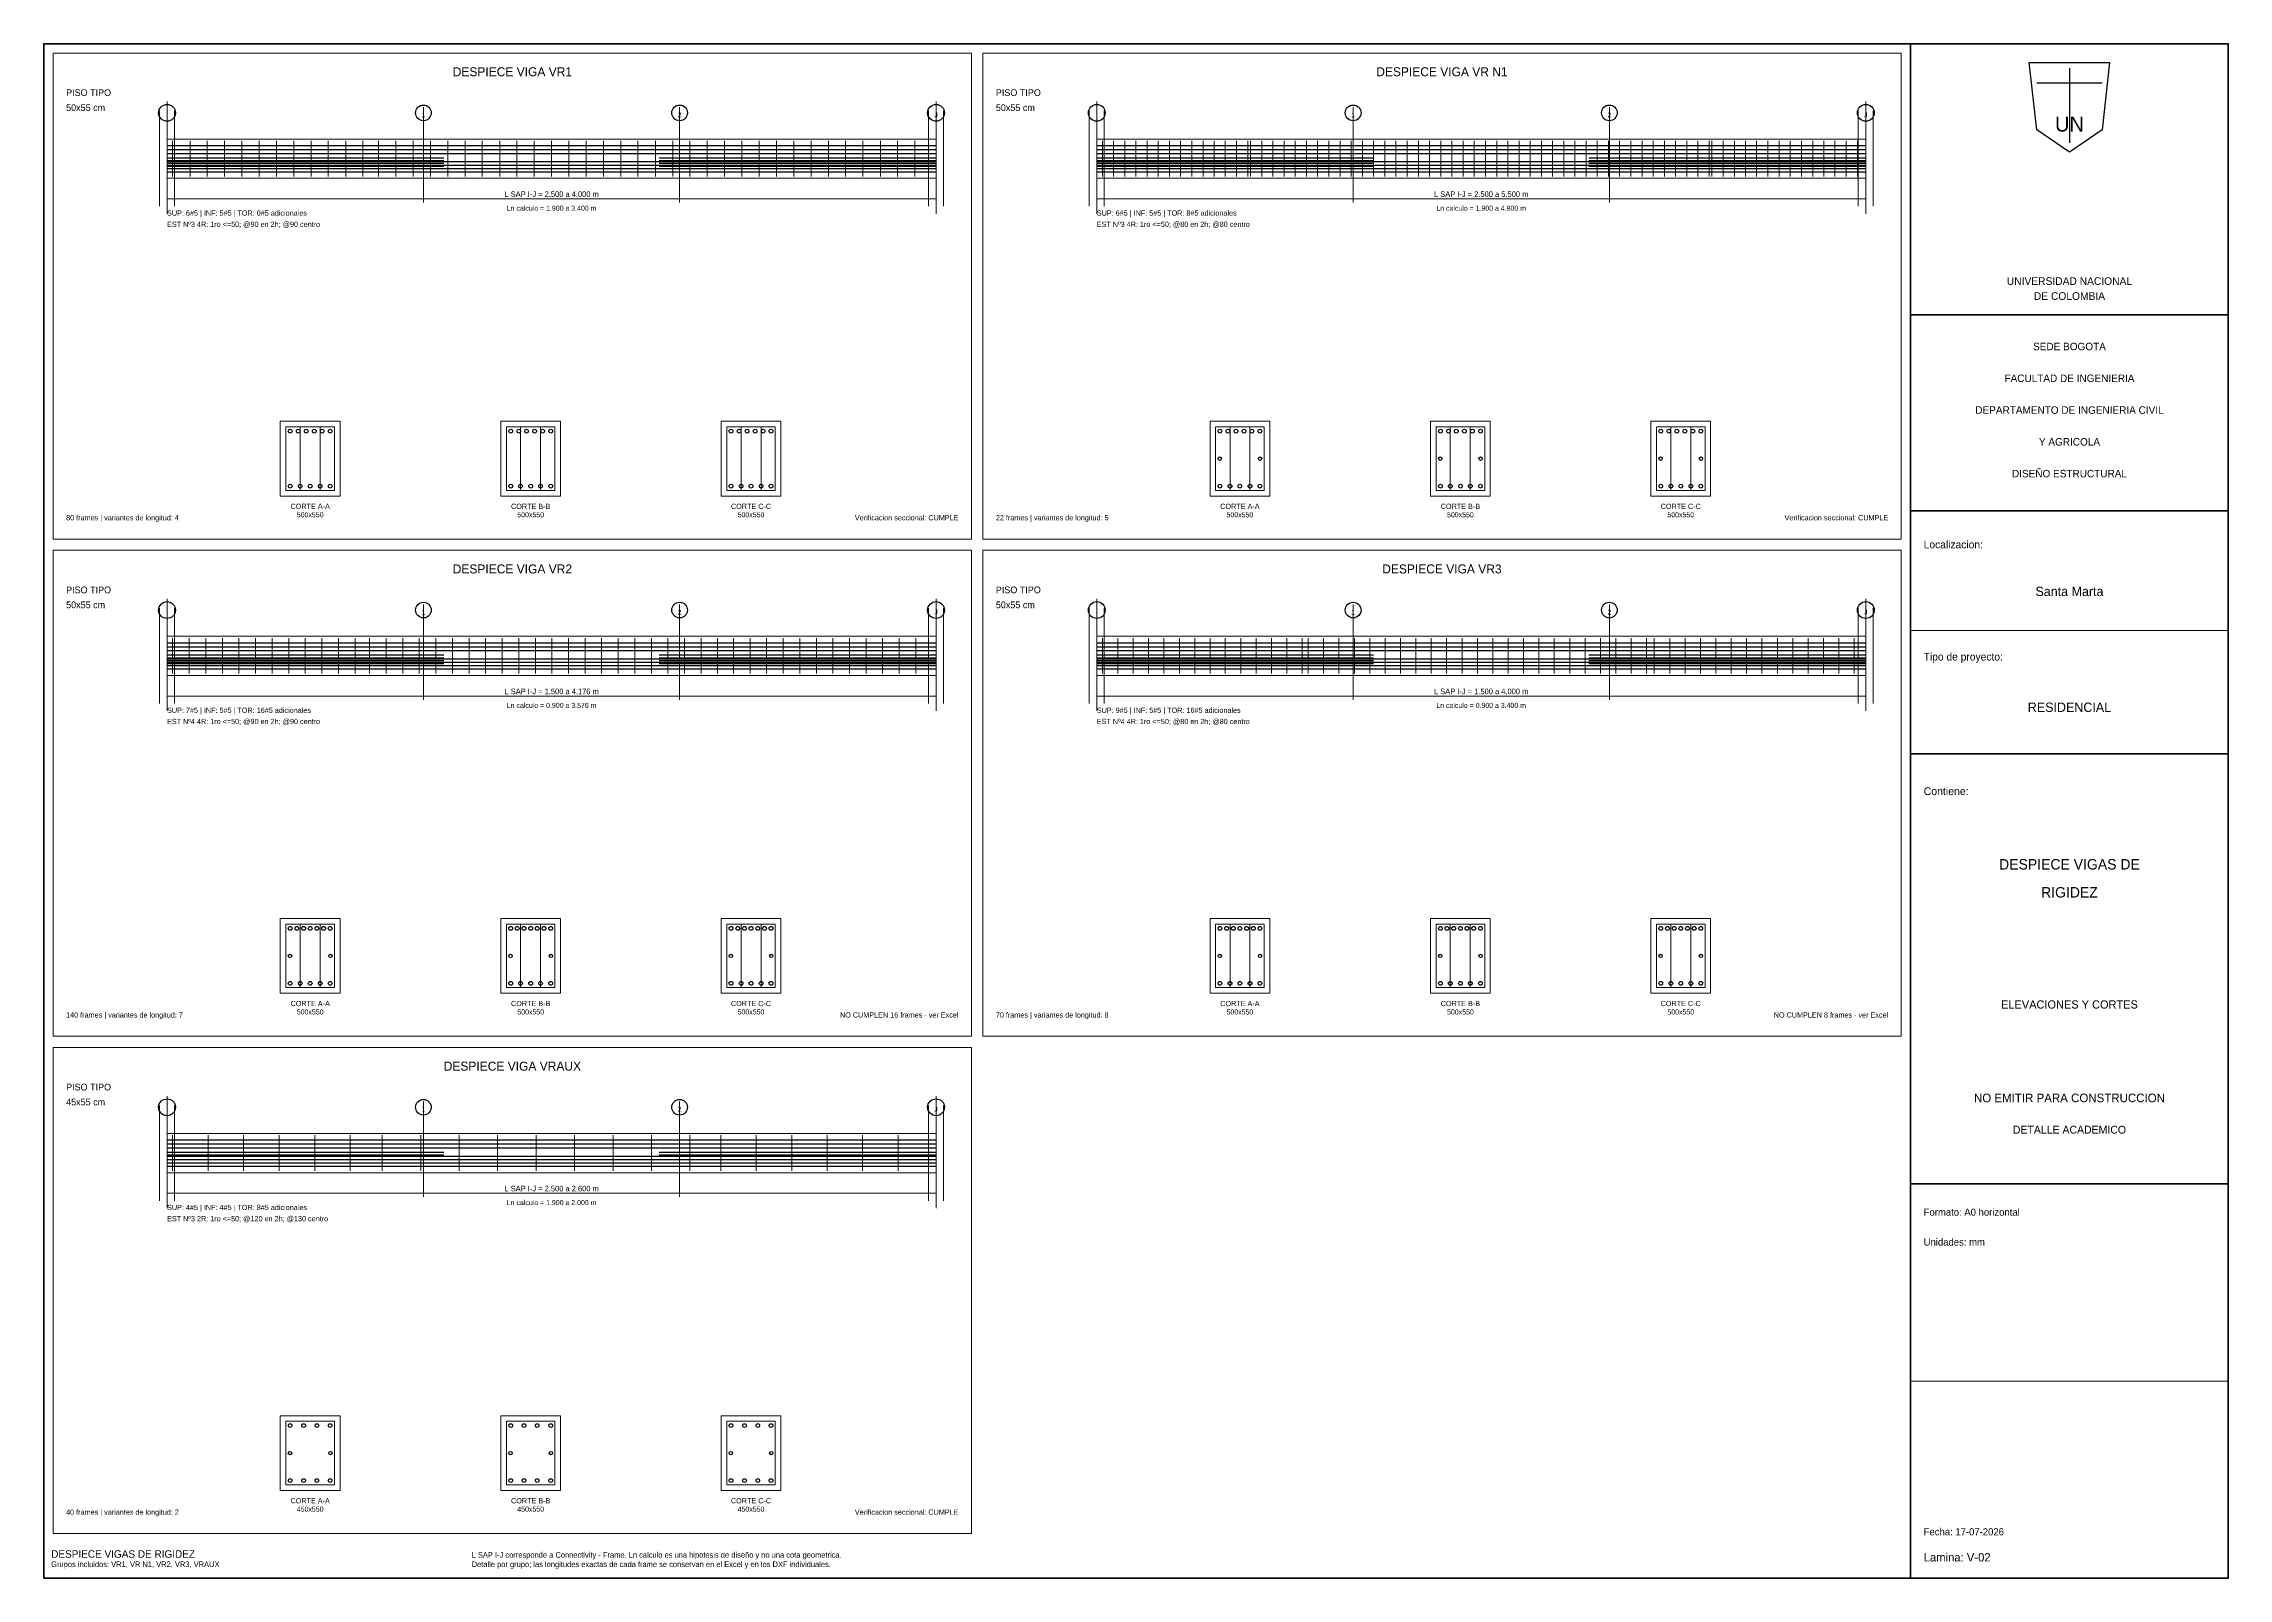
# Model space of a CAD drawing. Header units: millimetres. Extents: x 10 to 1179, y 10 to 831.
import ezdxf
from ezdxf.enums import TextEntityAlignment as Align

# ---------------------------------------------------------------- set-up
doc = ezdxf.new("R2010")
doc.units = ezdxf.units.MM
for name, color, linetype in [('ACERO_ADIC', 2, 'Continuous'), ('ACERO_INF', 1, 'Continuous'), ('ACERO_SUP', 5, 'Continuous'), ('ACERO_TOR', 30, 'Continuous'), ('ALERTA', 1, 'Continuous'), ('APOYOS', 4, 'Continuous'), ('CONTORNO', 7, 'Continuous'), ('CORTE', 7, 'Continuous'), ('COTAS', 3, 'Continuous'), ('EJES', 8, 'Continuous'), ('ESTRIBOS', 7, 'Continuous'), ('GUIA', 9, 'Continuous'), ('MARCO', 7, 'Continuous'), ('ROTULO', 7, 'Continuous'), ('TEXTO', 7, 'Continuous'), ('TITULO', 6, 'Continuous')]:
    doc.layers.add(name, color=color, linetype=linetype)

msp = doc.modelspace()

# ---------------------------------------------------------------- linework, layer by layer
at = {"layer": 'ACERO_ADIC', "color": 2, "lineweight": 30}
for p, q in [((76, 770), (224.1, 770)), ((76, 768.5), (224.1, 768.5)), ((76, 767), (224.1, 767)), ((76, 765.5), (224.1, 765.5)), ((339.4, 770), (487.5, 770)), ((339.4, 768.5), (487.5, 768.5)), ((339.4, 767), (487.5, 767)), ((339.4, 765.5), (487.5, 765.5)), ((573.5, 770), (721.6, 770)), ((573.5, 768.5), (721.6, 768.5)), ((573.5, 767), (721.6, 767)), ((573.5, 765.5), (721.6, 765.5)), ((836.9, 770), (985, 770)), ((836.9, 768.5), (985, 768.5)), ((836.9, 767), (985, 767)), ((836.9, 765.5), (985, 765.5)), ((76, 504), (224.1, 504)), ((339.4, 504), (487.5, 504)), ((573.5, 504), (721.6, 504)), ((836.9, 504), (985, 504)), ((76, 502.5), (224.1, 502.5)), ((76, 501), (224.1, 501)), ((76, 499.5), (224.1, 499.5)), ((339.4, 502.5), (487.5, 502.5)), ((339.4, 501), (487.5, 501)), ((339.4, 499.5), (487.5, 499.5)), ((573.5, 502.5), (721.6, 502.5)), ((573.5, 501), (721.6, 501)), ((573.5, 499.5), (721.6, 499.5)), ((836.9, 502.5), (985, 502.5)), ((836.9, 501), (985, 501)), ((836.9, 499.5), (985, 499.5)), ((76, 238), (224.1, 238)), ((76, 236.5), (224.1, 236.5)), ((339.4, 238), (487.5, 238)), ((339.4, 236.5), (487.5, 236.5))]:
    msp.add_line(p, q, dxfattribs=at)
at = {"layer": 'ACERO_INF', "color": 1, "lineweight": 30}
for p, q in [((76, 767.9), (487.5, 767.9)), ((76, 766.1), (487.5, 766.1)), ((76, 764.3), (487.5, 764.3)), ((76, 762.5), (487.5, 762.5)), ((573.5, 767.9), (985, 767.9)), ((573.5, 766.1), (985, 766.1)), ((573.5, 764.3), (985, 764.3)), ((573.5, 762.5), (985, 762.5)), ((76, 501.9), (487.5, 501.9)), ((76, 500.1), (487.5, 500.1)), ((76, 498.3), (487.5, 498.3)), ((76, 496.5), (487.5, 496.5)), ((573.5, 501.9), (985, 501.9)), ((573.5, 500.1), (985, 500.1)), ((573.5, 498.3), (985, 498.3)), ((573.5, 496.5), (985, 496.5)), ((76, 235.9), (487.5, 235.9)), ((76, 234.1), (487.5, 234.1)), ((76, 232.3), (487.5, 232.3)), ((76, 230.5), (487.5, 230.5))]:
    msp.add_line(p, q, dxfattribs=at)
at = {"layer": 'ACERO_INF', "color": 1}
for centre in [(141.9, 594.3), (147.3, 594.3), (152.6, 594.3), (158, 594.3), (163.3, 594.3), (259.9, 594.3), (265.2, 594.3), (270.6, 594.3), (275.9, 594.3), (281.3, 594.3), (377.8, 594.3), (383.2, 594.3), (388.5, 594.3), (393.9, 594.3), (399.2, 594.3), (639.4, 594.3), (644.8, 594.3), (650.1, 594.3), (655.5, 594.3), (660.8, 594.3), (757.4, 594.3), (762.7, 594.3), (768.1, 594.3), (773.4, 594.3), (778.8, 594.3), (875.3, 594.3), (880.7, 594.3), (886, 594.3), (891.4, 594.3), (896.7, 594.3), (141.9, 328.3), (147.3, 328.3), (152.6, 328.3), (158, 328.3), (163.3, 328.3), (259.9, 328.3), (265.2, 328.3), (270.6, 328.3), (275.9, 328.3), (281.3, 328.3), (377.8, 328.3), (383.2, 328.3), (388.5, 328.3), (393.9, 328.3), (399.2, 328.3), (639.4, 328.3), (644.8, 328.3), (650.1, 328.3), (655.5, 328.3), (660.8, 328.3), (757.4, 328.3), (762.7, 328.3), (768.1, 328.3), (773.4, 328.3), (778.8, 328.3), (875.3, 328.3), (880.7, 328.3), (886, 328.3), (891.4, 328.3), (896.7, 328.3), (141.9, 62.3), (149.1, 62.3), (156.2, 62.3), (163.3, 62.3), (259.9, 62.3), (267, 62.3), (274.1, 62.3), (281.3, 62.3), (377.8, 62.3), (385, 62.3), (392.1, 62.3), (399.2, 62.3)]:
    msp.add_circle(centre, 1, dxfattribs=at)
at = {"layer": 'ACERO_SUP', "color": 5, "lineweight": 30}
for p, q in [((76, 776.5), (487.5, 776.5)), ((76, 774.4), (487.5, 774.4)), ((76, 772.3), (487.5, 772.3)), ((573.5, 776.5), (985, 776.5)), ((573.5, 774.4), (985, 774.4)), ((573.5, 772.3), (985, 772.3)), ((76, 510.5), (487.5, 510.5)), ((76, 508.4), (487.5, 508.4)), ((76, 506.3), (487.5, 506.3)), ((573.5, 510.5), (985, 510.5)), ((573.5, 508.4), (985, 508.4)), ((573.5, 506.3), (985, 506.3)), ((76, 244.5), (487.5, 244.5)), ((76, 242.4), (487.5, 242.4)), ((76, 240.3), (487.5, 240.3))]:
    msp.add_line(p, q, dxfattribs=at)
at = {"layer": 'ACERO_SUP', "color": 5}
for centre in [(141.9, 623.7), (146.2, 623.7), (150.5, 623.7), (154.8, 623.7), (159, 623.7), (163.3, 623.7), (259.9, 623.7), (264.2, 623.7), (268.4, 623.7), (272.7, 623.7), (277, 623.7), (281.3, 623.7), (377.8, 623.7), (382.1, 623.7), (386.4, 623.7), (390.7, 623.7), (395, 623.7), (399.2, 623.7), (639.4, 623.7), (643.7, 623.7), (648, 623.7), (652.3, 623.7), (656.5, 623.7), (660.8, 623.7), (757.4, 623.7), (761.7, 623.7), (765.9, 623.7), (770.2, 623.7), (774.5, 623.7), (778.8, 623.7), (875.3, 623.7), (879.6, 623.7), (883.9, 623.7), (888.2, 623.7), (892.5, 623.7), (896.7, 623.7), (141.9, 357.7), (145.5, 357.7), (149.1, 357.7), (152.6, 357.7), (156.2, 357.7), (159.8, 357.7), (163.3, 357.7), (259.9, 357.7), (263.4, 357.7), (267, 357.7), (270.6, 357.7), (274.1, 357.7), (277.7, 357.7), (281.3, 357.7), (377.8, 357.7), (381.4, 357.7), (385, 357.7), (388.5, 357.7), (392.1, 357.7), (395.7, 357.7), (399.2, 357.7), (639.4, 357.7), (643, 357.7), (646.6, 357.7), (650.1, 357.7), (653.7, 357.7), (657.3, 357.7), (660.8, 357.7), (757.4, 357.7), (760.9, 357.7), (764.5, 357.7), (768.1, 357.7), (771.6, 357.7), (775.2, 357.7), (778.8, 357.7), (875.3, 357.7), (878.9, 357.7), (882.5, 357.7), (886, 357.7), (889.6, 357.7), (893.2, 357.7), (896.7, 357.7), (141.9, 91.7), (149.1, 91.7), (156.2, 91.7), (163.3, 91.7), (259.9, 91.7), (267, 91.7), (274.1, 91.7), (281.3, 91.7), (377.8, 91.7), (385, 91.7), (392.1, 91.7), (399.2, 91.7)]:
    msp.add_circle(centre, 1, dxfattribs=at)
at = {"layer": 'ACERO_TOR', "color": 30}
for centre in [(639.3, 609), (660.9, 609), (757.3, 609), (778.9, 609), (875.2, 609), (896.8, 609), (141.8, 343), (163.4, 343), (259.8, 343), (281.4, 343), (377.7, 343), (399.3, 343), (639.3, 343), (660.9, 343), (757.3, 343), (778.9, 343), (875.2, 343), (896.8, 343), (141.8, 77), (163.4, 77), (259.8, 77), (281.4, 77), (377.7, 77), (399.3, 77)]:
    msp.add_circle(centre, 0.9, dxfattribs=at)
at = {"layer": 'APOYOS', "color": 4, "lineweight": 18}
for p, q in [((72, 744), (72, 795)), ((80, 744), (80, 795)), ((483.5, 744), (483.5, 795)), ((491.5, 744), (491.5, 795)), ((569.5, 744), (569.5, 795)), ((577.5, 744), (577.5, 795)), ((981, 744), (981, 795)), ((989, 744), (989, 795)), ((72, 478), (72, 529)), ((80, 478), (80, 529)), ((483.5, 478), (483.5, 529)), ((491.5, 478), (491.5, 529)), ((569.5, 478), (569.5, 529)), ((577.5, 478), (577.5, 529)), ((981, 478), (981, 529)), ((989, 478), (989, 529)), ((72, 212), (72, 263)), ((80, 212), (80, 263)), ((483.5, 212), (483.5, 263)), ((491.5, 212), (491.5, 263))]:
    msp.add_line(p, q, dxfattribs=at)
at = {"layer": 'CONTORNO', "color": 7, "lineweight": 18}
for points in [[(76, 759), (487.5, 759), (487.5, 780), (76, 780)], [(573.5, 759), (985, 759), (985, 780), (573.5, 780)], [(76, 493), (487.5, 493), (487.5, 514), (76, 514)], [(573.5, 493), (985, 493), (985, 514), (573.5, 514)], [(76, 227), (487.5, 227), (487.5, 248), (76, 248)]]:
    msp.add_lwpolyline(points, close=True, dxfattribs=at)
at = {"layer": 'CORTE', "color": 7, "lineweight": 20}
for points in [[(136.6, 589), (168.6, 589), (168.6, 629), (136.6, 629)], [(254.6, 589), (286.6, 589), (286.6, 629), (254.6, 629)], [(372.5, 589), (404.5, 589), (404.5, 629), (372.5, 629)], [(634.1, 589), (666.1, 589), (666.1, 629), (634.1, 629)], [(752.1, 589), (784.1, 589), (784.1, 629), (752.1, 629)], [(870, 589), (902, 589), (902, 629), (870, 629)], [(136.6, 323), (168.6, 323), (168.6, 363), (136.6, 363)], [(254.6, 323), (286.6, 323), (286.6, 363), (254.6, 363)], [(372.5, 323), (404.5, 323), (404.5, 363), (372.5, 363)], [(634.1, 323), (666.1, 323), (666.1, 363), (634.1, 363)], [(752.1, 323), (784.1, 323), (784.1, 363), (752.1, 363)], [(870, 323), (902, 323), (902, 363), (870, 363)], [(136.6, 57), (168.6, 57), (168.6, 97), (136.6, 97)], [(254.6, 57), (286.6, 57), (286.6, 97), (254.6, 97)], [(372.5, 57), (404.5, 57), (404.5, 97), (372.5, 97)]]:
    msp.add_lwpolyline(points, close=True, dxfattribs=at)
at = {"layer": 'COTAS', "color": 3, "lineweight": 18}
for p, q in [((76, 746), (76, 750)), ((487.5, 746), (487.5, 750)), ((573.5, 746), (573.5, 750)), ((985, 746), (985, 750)), ((76, 748), (487.5, 748)), ((573.5, 748), (985, 748)), ((76, 480), (76, 484)), ((76, 482), (487.5, 482)), ((487.5, 480), (487.5, 484)), ((573.5, 480), (573.5, 484)), ((573.5, 482), (985, 482)), ((985, 480), (985, 484)), ((76, 214), (76, 218)), ((76, 216), (487.5, 216)), ((487.5, 214), (487.5, 218))]:
    msp.add_line(p, q, dxfattribs=at)
at = {"layer": 'EJES', "color": 8, "lineweight": 9}
for p, q in [((76, 740), (76, 800)), ((213.2, 746), (213.2, 797)), ((350.3, 746), (350.3, 797)), ((487.5, 740), (487.5, 800)), ((573.5, 740), (573.5, 800)), ((710.7, 746), (710.7, 797)), ((847.8, 746), (847.8, 797)), ((985, 740), (985, 800)), ((76, 474), (76, 534)), ((213.2, 480), (213.2, 531)), ((350.3, 480), (350.3, 531)), ((487.5, 474), (487.5, 534)), ((573.5, 474), (573.5, 534)), ((710.7, 480), (710.7, 531)), ((847.8, 480), (847.8, 531)), ((985, 474), (985, 534)), ((76, 208), (76, 268)), ((213.2, 214), (213.2, 265)), ((350.3, 214), (350.3, 265)), ((487.5, 208), (487.5, 268))]:
    msp.add_line(p, q, dxfattribs=at)
at = {"layer": 'EJES', "color": 8}
for centre, radius in [((76, 794), 4.5), ((213.2, 794), 4.2), ((350.3, 794), 4.2), ((487.5, 794), 4.5), ((573.5, 794), 4.5), ((710.7, 794), 4.2), ((847.8, 794), 4.2), ((985, 794), 4.5), ((76, 528), 4.5), ((213.2, 528), 4.2), ((350.3, 528), 4.2), ((487.5, 528), 4.5), ((573.5, 528), 4.5), ((710.7, 528), 4.2), ((847.8, 528), 4.2), ((985, 528), 4.5), ((76, 262), 4.5), ((213.2, 262), 4.2), ((350.3, 262), 4.2), ((487.5, 262), 4.5)]:
    msp.add_circle(centre, radius, dxfattribs=at)
at = {"layer": 'ESTRIBOS', "color": 7, "lineweight": 9}
for p, q in [((79, 760), (79, 779)), ((88.3, 760), (88.3, 779)), ((97.5, 760), (97.5, 779)), ((106.8, 760), (106.8, 779)), ((116, 760), (116, 779)), ((125.3, 760), (125.3, 779)), ((134.6, 760), (134.6, 779)), ((143.8, 760), (143.8, 779)), ((153.1, 760), (153.1, 779)), ((162.3, 760), (162.3, 779)), ((171.6, 760), (171.6, 779)), ((180.8, 760), (180.8, 779)), ((189.2, 760), (189.2, 779)), ((198.4, 760), (198.4, 779)), ((207.7, 760), (207.7, 779)), ((216.9, 760), (216.9, 779)), ((226.2, 760), (226.2, 779)), ((235.5, 760), (235.5, 779)), ((244.7, 760), (244.7, 779)), ((254, 760), (254, 779)), ((263.2, 760), (263.2, 779)), ((272.5, 760), (272.5, 779)), ((281.8, 760), (281.8, 779)), ((291, 760), (291, 779)), ((300.3, 760), (300.3, 779)), ((309.5, 760), (309.5, 779)), ((318.8, 760), (318.8, 779)), ((328, 760), (328, 779)), ((337.3, 760), (337.3, 779)), ((346.6, 760), (346.6, 779)), ((355.8, 760), (355.8, 779)), ((365.1, 760), (365.1, 779)), ((374.3, 760), (374.3, 779)), ((383.6, 760), (383.6, 779)), ((392.9, 760), (392.9, 779)), ((402.1, 760), (402.1, 779)), ((411.4, 760), (411.4, 779)), ((420.6, 760), (420.6, 779)), ((429.9, 760), (429.9, 779)), ((439.1, 760), (439.1, 779)), ((448.4, 760), (448.4, 779)), ((457.7, 760), (457.7, 779)), ((466.9, 760), (466.9, 779)), ((476.2, 760), (476.2, 779)), ((576.5, 760), (576.5, 779)), ((582.5, 760), (582.5, 779)), ((588.5, 760), (588.5, 779)), ((594.5, 760), (594.5, 779)), ((600.4, 760), (600.4, 779)), ((606.4, 760), (606.4, 779)), ((612.4, 760), (612.4, 779)), ((618.4, 760), (618.4, 779)), ((624.4, 760), (624.4, 779)), ((630.4, 760), (630.4, 779)), ((636.4, 760), (636.4, 779)), ((642.3, 760), (642.3, 779)), ((648.3, 760), (648.3, 779)), ((654.3, 760), (654.3, 779)), ((655.8, 760), (655.8, 779)), ((661.8, 760), (661.8, 779)), ((667.8, 760), (667.8, 779)), ((673.8, 760), (673.8, 779)), ((679.7, 760), (679.7, 779)), ((685.7, 760), (685.7, 779)), ((691.7, 760), (691.7, 779)), ((697.7, 760), (697.7, 779)), ((703.7, 760), (703.7, 779)), ((709.7, 760), (709.7, 779)), ((715.7, 760), (715.7, 779)), ((721.6, 760), (721.6, 779)), ((727.6, 760), (727.6, 779)), ((733.6, 760), (733.6, 779)), ((739.6, 760), (739.6, 779)), ((745.6, 760), (745.6, 779)), ((751.6, 760), (751.6, 779)), ((757.6, 760), (757.6, 779)), ((763.5, 760), (763.5, 779)), ((769.5, 760), (769.5, 779)), ((775.5, 760), (775.5, 779)), ((781.5, 760), (781.5, 779)), ((787.5, 760), (787.5, 779)), ((793.5, 760), (793.5, 779)), ((799.5, 760), (799.5, 779)), ((805.4, 760), (805.4, 779)), ((811.4, 760), (811.4, 779)), ((817.4, 760), (817.4, 779)), ((823.4, 760), (823.4, 779)), ((829.4, 760), (829.4, 779)), ((835.4, 760), (835.4, 779)), ((841.3, 760), (841.3, 779)), ((847.3, 760), (847.3, 779)), ((853.3, 760), (853.3, 779)), ((859.3, 760), (859.3, 779)), ((865.3, 760), (865.3, 779)), ((871.3, 760), (871.3, 779)), ((877.3, 760), (877.3, 779)), ((883.2, 760), (883.2, 779)), ((889.2, 760), (889.2, 779)), ((895.2, 760), (895.2, 779)), ((901.2, 760), (901.2, 779)), ((902.7, 760), (902.7, 779)), ((908.7, 760), (908.7, 779)), ((914.7, 760), (914.7, 779)), ((920.7, 760), (920.7, 779)), ((926.6, 760), (926.6, 779)), ((932.6, 760), (932.6, 779)), ((938.6, 760), (938.6, 779)), ((944.6, 760), (944.6, 779)), ((950.6, 760), (950.6, 779)), ((956.6, 760), (956.6, 779)), ((962.6, 760), (962.6, 779)), ((968.5, 760), (968.5, 779)), ((974.5, 760), (974.5, 779)), ((980.5, 760), (980.5, 779)), ((79, 494), (79, 513)), ((87.9, 494), (87.9, 513)), ((96.7, 494), (96.7, 513)), ((105.6, 494), (105.6, 513)), ((114.5, 494), (114.5, 513)), ((123.3, 494), (123.3, 513)), ((132.2, 494), (132.2, 513)), ((141.1, 494), (141.1, 513)), ((149.9, 494), (149.9, 513)), ((158.8, 494), (158.8, 513)), ((167.7, 494), (167.7, 513)), ((176.6, 494), (176.6, 513)), ((184.4, 494), (184.4, 513)), ((193.3, 494), (193.3, 513)), ((202.1, 494), (202.1, 513)), ((211, 494), (211, 513)), ((219.9, 494), (219.9, 513)), ((228.7, 494), (228.7, 513)), ((237.6, 494), (237.6, 513)), ((246.5, 494), (246.5, 513)), ((255.3, 494), (255.3, 513)), ((264.2, 494), (264.2, 513)), ((273.1, 494), (273.1, 513)), ((281.9, 494), (281.9, 513)), ((290.8, 494), (290.8, 513)), ((299.7, 494), (299.7, 513)), ((308.5, 494), (308.5, 513)), ((317.4, 494), (317.4, 513)), ((326.3, 494), (326.3, 513)), ((335.2, 494), (335.2, 513)), ((344, 494), (344, 513)), ((352.9, 494), (352.9, 513)), ((361.8, 494), (361.8, 513)), ((370.6, 494), (370.6, 513)), ((379.1, 494), (379.1, 513)), ((388, 494), (388, 513)), ((396.8, 494), (396.8, 513)), ((405.7, 494), (405.7, 513)), ((414.6, 494), (414.6, 513)), ((423.5, 494), (423.5, 513)), ((432.3, 494), (432.3, 513)), ((441.2, 494), (441.2, 513)), ((450.1, 494), (450.1, 513)), ((458.9, 494), (458.9, 513)), ((467.8, 494), (467.8, 513)), ((476.7, 494), (476.7, 513)), ((576.5, 494), (576.5, 513)), ((584.7, 494), (584.7, 513)), ((593, 494), (593, 513)), ((601.2, 494), (601.2, 513)), ((609.4, 494), (609.4, 513)), ((617.7, 494), (617.7, 513)), ((625.9, 494), (625.9, 513)), ((634.1, 494), (634.1, 513)), ((642.3, 494), (642.3, 513)), ((650.6, 494), (650.6, 513)), ((658.8, 494), (658.8, 513)), ((667, 494), (667, 513)), ((675.3, 494), (675.3, 513)), ((683.5, 494), (683.5, 513)), ((686.7, 494), (686.7, 513)), ((694.9, 494), (694.9, 513)), ((703.1, 494), (703.1, 513)), ((711.4, 494), (711.4, 513)), ((719.6, 494), (719.6, 513)), ((727.8, 494), (727.8, 513)), ((736, 494), (736, 513)), ((744.3, 494), (744.3, 513)), ((752.5, 494), (752.5, 513)), ((760.7, 494), (760.7, 513)), ((769, 494), (769, 513)), ((777.2, 494), (777.2, 513)), ((785.4, 494), (785.4, 513)), ((793.7, 494), (793.7, 513)), ((801.9, 494), (801.9, 513)), ((810.1, 494), (810.1, 513)), ((818.3, 494), (818.3, 513)), ((826.6, 494), (826.6, 513)), ((834.8, 494), (834.8, 513)), ((843, 494), (843, 513)), ((851.3, 494), (851.3, 513)), ((859.5, 494), (859.5, 513)), ((867.7, 494), (867.7, 513)), ((871.8, 494), (871.8, 513)), ((880.1, 494), (880.1, 513)), ((888.3, 494), (888.3, 513)), ((896.5, 494), (896.5, 513)), ((904.8, 494), (904.8, 513)), ((913, 494), (913, 513)), ((921.2, 494), (921.2, 513)), ((929.4, 494), (929.4, 513)), ((937.7, 494), (937.7, 513)), ((945.9, 494), (945.9, 513)), ((954.1, 494), (954.1, 513)), ((962.4, 494), (962.4, 513)), ((970.6, 494), (970.6, 513)), ((978.8, 494), (978.8, 513)), ((79, 228), (79, 247)), ((98, 228), (98, 247)), ((117, 228), (117, 247)), ((136, 228), (136, 247)), ((155, 228), (155, 247)), ((174, 228), (174, 247)), ((191.2, 228), (191.2, 247)), ((211.8, 228), (211.8, 247)), ((232.4, 228), (232.4, 247)), ((252.9, 228), (252.9, 247)), ((273.5, 228), (273.5, 247)), ((294.1, 228), (294.1, 247)), ((314.7, 228), (314.7, 247)), ((335.2, 228), (335.2, 247)), ((355.8, 228), (355.8, 247)), ((372.3, 228), (372.3, 247)), ((391.3, 228), (391.3, 247)), ((410.3, 228), (410.3, 247)), ((429.3, 228), (429.3, 247)), ((448.2, 228), (448.2, 247)), ((467.2, 228), (467.2, 247))]:
    msp.add_line(p, q, dxfattribs=at)
at = {"layer": 'ESTRIBOS', "color": 7, "lineweight": 18}
for p, q in [((147.3, 592), (147.3, 626)), ((158, 592), (158, 626)), ((265.2, 592), (265.2, 626)), ((275.9, 592), (275.9, 626)), ((383.2, 592), (383.2, 626)), ((393.9, 592), (393.9, 626)), ((644.8, 592), (644.8, 626)), ((655.5, 592), (655.5, 626)), ((762.7, 592), (762.7, 626)), ((773.4, 592), (773.4, 626)), ((880.7, 592), (880.7, 626)), ((891.4, 592), (891.4, 626)), ((147.3, 326), (147.3, 360)), ((158, 326), (158, 360)), ((265.2, 326), (265.2, 360)), ((275.9, 326), (275.9, 360)), ((383.2, 326), (383.2, 360)), ((393.9, 326), (393.9, 360)), ((644.8, 326), (644.8, 360)), ((655.5, 326), (655.5, 360)), ((762.7, 326), (762.7, 360)), ((773.4, 326), (773.4, 360)), ((880.7, 326), (880.7, 360)), ((891.4, 326), (891.4, 360))]:
    msp.add_line(p, q, dxfattribs=at)
for points in [[(139.6, 592), (165.6, 592), (165.6, 626), (139.6, 626)], [(257.6, 592), (283.6, 592), (283.6, 626), (257.6, 626)], [(375.5, 592), (401.5, 592), (401.5, 626), (375.5, 626)], [(637.1, 592), (663.1, 592), (663.1, 626), (637.1, 626)], [(755.1, 592), (781.1, 592), (781.1, 626), (755.1, 626)], [(873, 592), (899, 592), (899, 626), (873, 626)], [(139.6, 326), (165.6, 326), (165.6, 360), (139.6, 360)], [(257.6, 326), (283.6, 326), (283.6, 360), (257.6, 360)], [(375.5, 326), (401.5, 326), (401.5, 360), (375.5, 360)], [(637.1, 326), (663.1, 326), (663.1, 360), (637.1, 360)], [(755.1, 326), (781.1, 326), (781.1, 360), (755.1, 360)], [(873, 326), (899, 326), (899, 360), (873, 360)], [(139.6, 60), (165.6, 60), (165.6, 94), (139.6, 94)], [(257.6, 60), (283.6, 60), (283.6, 94), (257.6, 94)], [(375.5, 60), (401.5, 60), (401.5, 94), (375.5, 94)]]:
    msp.add_lwpolyline(points, close=True, dxfattribs=at)
at = {"layer": 'GUIA', "color": 9, "lineweight": 9}
for points in [[(15, 566), (506.5, 566), (506.5, 826), (15, 826)], [(512.5, 566), (1004, 566), (1004, 826), (512.5, 826)], [(15, 300), (506.5, 300), (506.5, 560), (15, 560)], [(512.5, 300), (1004, 300), (1004, 560), (512.5, 560)], [(15, 34), (506.5, 34), (506.5, 294), (15, 294)]]:
    msp.add_lwpolyline(points, close=True, dxfattribs=at)
at = {"layer": 'MARCO', "color": 7, "lineweight": 35}
msp.add_line((1009, 10), (1009, 831), dxfattribs=at)
for points in [[(10, 10), (1179, 10), (1179, 831), (10, 831)], [(1009, 10), (1179, 10), (1179, 831), (1009, 831)]]:
    msp.add_lwpolyline(points, close=True, dxfattribs=at)
at = {"layer": 'ROTULO', "color": 7, "lineweight": 25}
for p, q in [((1076.5, 810), (1111.5, 810)), ((1094, 818), (1094, 778))]:
    msp.add_line(p, q, dxfattribs=at)
at = {"layer": 'ROTULO', "color": 7, "lineweight": 18}
for p, q in [((1009, 517), (1179, 517)), ((1009, 115.5), (1179, 115.5))]:
    msp.add_line(p, q, dxfattribs=at)
at = {"layer": 'ROTULO', "color": 7, "lineweight": 25}
for points in [[(1009, 686), (1179, 686), (1179, 831), (1009, 831)], [(1009, 581), (1179, 581), (1179, 686), (1009, 686)], [(1009, 451), (1179, 451), (1179, 581), (1009, 581)], [(1009, 221), (1179, 221), (1179, 451), (1009, 451)], [(1009, 10), (1179, 10), (1179, 221), (1009, 221)]]:
    msp.add_lwpolyline(points, close=True, dxfattribs=at)
at = {"layer": 'ROTULO', "color": 7, "lineweight": 30}
msp.add_lwpolyline([(1072.5, 821), (1115.5, 821), (1111.5, 785), (1094, 773), (1076.5, 785)], close=True, dxfattribs=at)

# ---------------------------------------------------------------- texts
at = {"layer": 'ALERTA', "color": 1}
for s, p in [('NO CUMPLEN 16 frames - ver Excel', (499.5, 310)), ('NO CUMPLEN 8 frames - ver Excel', (997, 310))]:
    msp.add_text(s, height=2.8, dxfattribs=at).set_placement(p, align=Align.RIGHT)
for s, height, p in [('NO EMITIR PARA CONSTRUCCION', 4.6, (1094, 267)), ('DETALLE ACADEMICO', 4.2, (1094, 250))]:
    msp.add_text(s, height=height, dxfattribs=at).set_placement(p, align=Align.MIDDLE_CENTER)
at = {"layer": 'COTAS', "color": 3}
for s, p in [('L SAP I-J = 2.500 a 4.000 m', (281.8, 750.5)), ('L SAP I-J = 2.500 a 5.500 m', (779.2, 750.5)), ('L SAP I-J = 1.500 a 4.176 m', (281.8, 484.5)), ('L SAP I-J = 1.500 a 4.000 m', (779.2, 484.5)), ('L SAP I-J = 2.500 a 2.600 m', (281.8, 218.5))]:
    msp.add_text(s, height=3, dxfattribs=at).set_placement(p, align=Align.MIDDLE_CENTER)
at = {"layer": 'EJES', "color": 8}
for s, p in [('I', (76, 792.9)), ('1', (213.2, 792.9)), ('2', (350.3, 792.9)), ('J', (487.5, 792.9)), ('I', (573.5, 792.9)), ('1', (710.7, 792.9)), ('2', (847.8, 792.9)), ('J', (985, 792.9)), ('I', (76, 526.9)), ('1', (213.2, 526.9)), ('2', (350.3, 526.9)), ('J', (487.5, 526.9)), ('I', (573.5, 526.9)), ('1', (710.7, 526.9)), ('2', (847.8, 526.9)), ('J', (985, 526.9)), ('I', (76, 260.9)), ('1', (213.2, 260.9)), ('2', (350.3, 260.9)), ('J', (487.5, 260.9))]:
    msp.add_text(s, height=2.6, dxfattribs=at).set_placement(p, align=Align.MIDDLE_CENTER)
at = {"layer": 'ROTULO', "color": 7}
for s, height, p in [('UN', 8, (1094, 788)), ('UNIVERSIDAD NACIONAL', 4.1, (1094, 704)), ('DE COLOMBIA', 4.1, (1094, 696)), ('SEDE BOGOTA', 4, (1094, 669)), ('FACULTAD DE INGENIERIA', 4, (1094, 652)), ('DEPARTAMENTO DE INGENIERIA CIVIL', 4, (1094, 635)), ('Y AGRICOLA', 4, (1094, 618)), ('DISEÑO ESTRUCTURAL', 4, (1094, 601)), ('Santa Marta', 5, (1094, 538)), ('RESIDENCIAL', 5, (1094, 476)), ('DESPIECE VIGAS DE', 5.6, (1094, 392)), ('RIGIDEZ', 5.6, (1094, 377)), ('ELEVACIONES Y CORTES', 4.4, (1094, 317))]:
    msp.add_text(s, height=height, dxfattribs=at).set_placement(p, align=Align.MIDDLE_CENTER)
for s, height, p in [('Localizacion:', 4.1, (1016, 561)), ('Tipo de proyecto:', 4.1, (1016, 501)), ('Contiene:', 4.2, (1016, 429)), ('Formato: A0 horizontal', 3.8, (1016, 204)), ('Unidades: mm', 3.8, (1016, 188)), ('Fecha: 17-07-2026', 3.8, (1016, 33)), ('Lamina: V-02', 4.5, (1016, 19))]:
    msp.add_text(s, height=height, dxfattribs=at).set_placement(p)
at = {"layer": 'TEXTO', "color": 7}
for s, height, p in [('SUP: 6#5 | INF: 5#5 | TOR: 0#5 adicionales', 2.8, (76, 739)), ('SUP: 6#5 | INF: 5#5 | TOR: 8#5 adicionales', 2.8, (573.5, 739)), ('EST Nº3 4R: 1ro <=50; @90 en 2h; @90 centro', 2.8, (76, 733)), ('EST Nº3 4R: 1ro <=50; @80 en 2h; @80 centro', 2.8, (573.5, 733)), ('80 frames | variantes de longitud: 4', 2.8, (22, 576)), ('22 frames | variantes de longitud: 5', 2.8, (519.5, 576)), ('SUP: 7#5 | INF: 5#5 | TOR: 16#5 adicionales', 2.8, (76, 473)), ('EST Nº4 4R: 1ro <=50; @90 en 2h; @90 centro', 2.8, (76, 467)), ('SUP: 9#5 | INF: 5#5 | TOR: 16#5 adicionales', 2.8, (573.5, 473)), ('EST Nº4 4R: 1ro <=50; @80 en 2h; @80 centro', 2.8, (573.5, 467)), ('140 frames | variantes de longitud: 7', 2.8, (22, 310)), ('70 frames | variantes de longitud: 8', 2.8, (519.5, 310)), ('SUP: 4#5 | INF: 4#5 | TOR: 8#5 adicionales', 2.8, (76, 207)), ('EST Nº3 2R: 1ro <=50; @120 en 2h; @130 centro', 2.8, (76, 201)), ('40 frames | variantes de longitud: 2', 2.8, (22, 44)), ('L SAP I-J corresponde a Connectivity - Frame. Ln calculo es una hipotesis de diseño y no una cota geometrica.', 3, (239, 21)), ('Grupos incluidos: VR1, VR N1, VR2, VR3, VRAUX', 3, (14, 16)), ('Detalle por grupo; las longitudes exactas de cada frame se conservan en el Excel y en los DXF individuales.', 3, (239, 16))]:
    msp.add_text(s, height=height, dxfattribs=at).set_placement(p)
for s, height, p in [('Ln calculo = 1.900 a 3.400 m', 2.7, (281.8, 743)), ('Ln calculo = 1.900 a 4.900 m', 2.7, (779.2, 743)), ('CORTE A-A', 2.8, (152.6, 583.5)), ('CORTE B-B', 2.8, (270.6, 583.5)), ('CORTE C-C', 2.8, (388.5, 583.5)), ('CORTE A-A', 2.8, (650.1, 583.5)), ('CORTE B-B', 2.8, (768.1, 583.5)), ('CORTE C-C', 2.8, (886, 583.5)), ('500x550', 2.7, (152.6, 579)), ('500x550', 2.7, (270.6, 579)), ('500x550', 2.7, (388.5, 579)), ('500x550', 2.7, (650.1, 579)), ('500x550', 2.7, (768.1, 579)), ('500x550', 2.7, (886, 579)), ('Ln calculo = 0.900 a 3.576 m', 2.7, (281.8, 477)), ('Ln calculo = 0.900 a 3.400 m', 2.7, (779.2, 477)), ('CORTE A-A', 2.8, (152.6, 317.5)), ('CORTE B-B', 2.8, (270.6, 317.5)), ('CORTE C-C', 2.8, (388.5, 317.5)), ('CORTE A-A', 2.8, (650.1, 317.5)), ('CORTE B-B', 2.8, (768.1, 317.5)), ('CORTE C-C', 2.8, (886, 317.5)), ('500x550', 2.7, (152.6, 313)), ('500x550', 2.7, (270.6, 313)), ('500x550', 2.7, (388.5, 313)), ('500x550', 2.7, (650.1, 313)), ('500x550', 2.7, (768.1, 313)), ('500x550', 2.7, (886, 313)), ('Ln calculo = 1.900 a 2.000 m', 2.7, (281.8, 211)), ('CORTE A-A', 2.8, (152.6, 51.5)), ('450x550', 2.7, (152.6, 47)), ('CORTE B-B', 2.8, (270.6, 51.5)), ('450x550', 2.7, (270.6, 47)), ('CORTE C-C', 2.8, (388.5, 51.5)), ('450x550', 2.7, (388.5, 47))]:
    msp.add_text(s, height=height, dxfattribs=at).set_placement(p, align=Align.MIDDLE_CENTER)
at = {"layer": 'TEXTO', "color": 3}
for p in [(499.5, 576), (997, 576), (499.5, 44)]:
    msp.add_text('Verificacion seccional: CUMPLE', height=2.8, dxfattribs=at).set_placement(p, align=Align.RIGHT)
at = {"layer": 'TITULO', "color": 6}
for s, p in [('DESPIECE VIGA VR1', (260.8, 816)), ('DESPIECE VIGA VR N1', (758.2, 816)), ('DESPIECE VIGA VR2', (260.8, 550)), ('DESPIECE VIGA VR3', (758.2, 550)), ('DESPIECE VIGA VRAUX', (260.8, 284))]:
    msp.add_text(s, height=4.8, dxfattribs=at).set_placement(p, align=Align.MIDDLE_CENTER)
for s, height, p in [('PISO TIPO', 3.6, (22, 803)), ('PISO TIPO', 3.6, (519.5, 803)), ('50x55 cm', 3.6, (22, 795)), ('50x55 cm', 3.6, (519.5, 795)), ('PISO TIPO', 3.6, (22, 537)), ('PISO TIPO', 3.6, (519.5, 537)), ('50x55 cm', 3.6, (22, 529)), ('50x55 cm', 3.6, (519.5, 529)), ('PISO TIPO', 3.6, (22, 271)), ('45x55 cm', 3.6, (22, 263)), ('DESPIECE VIGAS DE RIGIDEZ', 4, (14, 21))]:
    msp.add_text(s, height=height, dxfattribs=at).set_placement(p)

doc.saveas('drawing.dxf')
